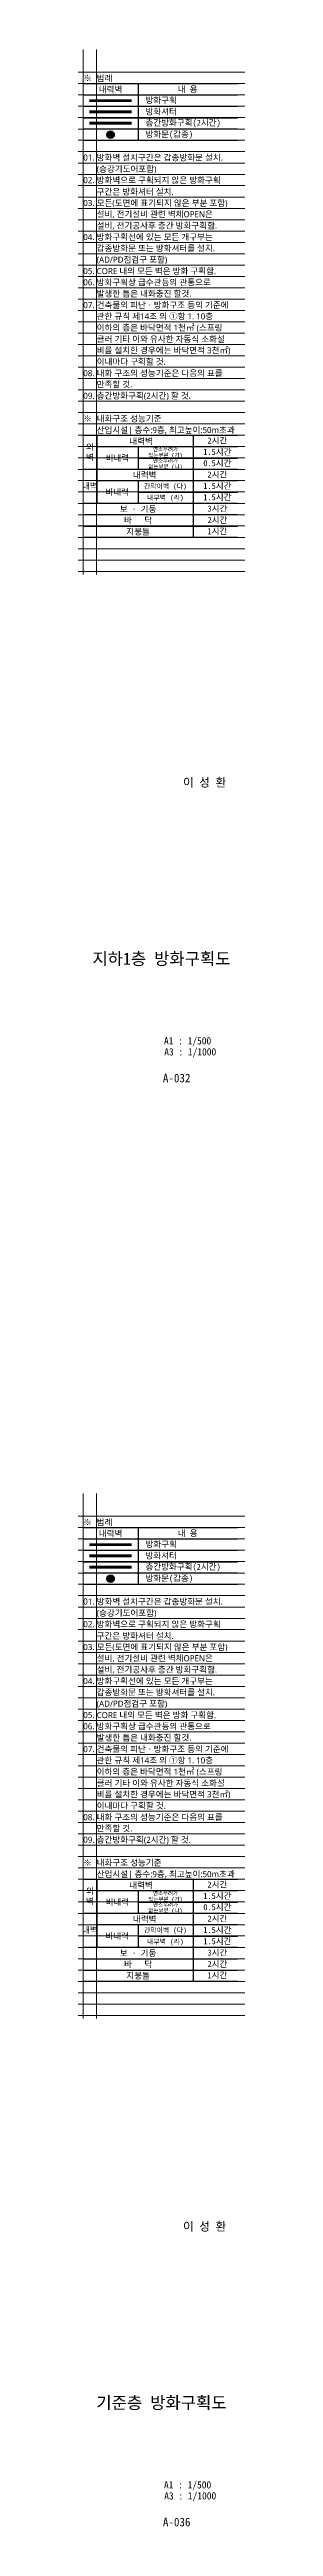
# Model space of a CAD drawing. Header units: millimetres. Extents: x 1075590 to 2680347, y 170599 to 729436.
# Drawn here: x 1806222 to 1840347, y 197985 to 707428 of the extents above; entities that cross this region are included whole.
import ezdxf
from ezdxf.enums import TextEntityAlignment as Align

# ---------------------------------------------------------------- set-up
doc = ezdxf.new("R2010")
doc.units = ezdxf.units.MM
doc.header["$LTSCALE"] = 5
doc.header["$MEASUREMENT"] = 0
for name, pattern in [('DASHDOTX2', [2, 1, -0.5, 0, -0.5]), ('HID', [2, 1.1, -0.9]), ('HIDDEN', [0.375, 0.25, -0.125]), ('PHANTOM2', [1.25, 0.625, -0.125, 0.125, -0.125, 0.125, -0.125])]:
    doc.linetypes.add(name, pattern=pattern)
doc.layers.get('0').update_dxf_attribs({"linetype": 'CONTINUOUS'})
for name, color, linetype, lineweight in [('A-BORD-TEXT', 3, 'CONTINUOUS', 25), ('A-DWXM-SHUT', 4, 'HID', 25), ('A-MKXS-MAK2', 3, 'DASHDOTX2', 25), ('A-XXXX-FIRE', 4, 'HIDDEN', 25), ('A-XXXX-TXT2', 3, 'CONTINUOUS', 25)]:
    doc.layers.add(name, color=color, linetype=linetype, lineweight=lineweight)
doc.layers.add('A-XXXX-NPLT', color=144, linetype='CONTINUOUS', lineweight=15, plot=False)
doc.styles.add('돋움체', font='')
doc.styles.add('맑은 고딕', font='malgun.ttf')
doc.styles.add('맑은고딕', font='')
doc.styles.get('돋움체').set_extended_font_data('DotumChe')
doc.styles.get('맑은고딕').set_extended_font_data('DotumChe')

msp = doc.modelspace()

# ---------------------------------------------------------------- texts
at = {"layer": 'A-BORD-TEXT', "style": '맑은고딕'}
for s, height, p in [('이 성 환', 1750, (1836540, 555813)), ('A1 : 1/500', 1500, (1833484, 502799)), ('A3 : 1/1000', 1500, (1834507, 500532)), ('A-032', 1750, (1829223, 495014)), ('이 성 환', 1750, (1836540, 258813)), ('A1 : 1/500', 1500, (1833484, 205799)), ('A3 : 1/1000', 1500, (1834507, 203532)), ('A-036', 1750, (1829223, 198014))]:
    msp.add_text(s, height=height, dxfattribs=at).set_placement(p, align=Align.RIGHT)
for s, p in [('지하1층 방화구획도', (1823285, 520428)), ('기준층 방화구획도', (1823285, 223428))]:
    msp.add_text(s, height=2500, dxfattribs=at).set_placement(p, align=Align.MIDDLE_CENTER)

# ---------------------------------------------------------------- blocks, each defined once
blk = doc.blocks.new('NOTE(220317)')
at = {"layer": 'A-XXXX-NPLT'}
for p, q in [((1010650, 179733), (1010650, 175413)), ((1010760, 179733), (1010760, 175413)), ((1010610, 179546), (1011975, 179546)), ((1010610, 179453), (1011975, 179453)), ((1010610, 179359), (1011975, 179359)), ((1010610, 179266), (1011975, 179266)), ((1010610, 179173), (1011975, 179173)), ((1010610, 179079), (1011975, 179079)), ((1010610, 178986), (1011975, 178986)), ((1010610, 178893), (1011975, 178893)), ((1010610, 178799), (1011975, 178799)), ((1010610, 178706), (1011975, 178706)), ((1010610, 178613), (1011975, 178613)), ((1010610, 178519), (1011975, 178519)), ((1010610, 178426), (1011975, 178426)), ((1010610, 178333), (1011975, 178333)), ((1010610, 178239), (1011975, 178239)), ((1010610, 178146), (1011975, 178146)), ((1010610, 178053), (1011975, 178053)), ((1010610, 177959), (1011975, 177959)), ((1010610, 177866), (1011975, 177866)), ((1010610, 177773), (1011975, 177773)), ((1010610, 177679), (1011975, 177679)), ((1010610, 177586), (1011975, 177586)), ((1010610, 177493), (1011975, 177493)), ((1010610, 177399), (1011975, 177399)), ((1010610, 177306), (1011975, 177306)), ((1010610, 177213), (1011975, 177213)), ((1010610, 177119), (1011975, 177119)), ((1010610, 177026), (1011975, 177026)), ((1010610, 176933), (1011975, 176933)), ((1010610, 176839), (1011975, 176839)), ((1010610, 176746), (1011975, 176746)), ((1010610, 176653), (1011975, 176653)), ((1010610, 176559), (1011975, 176559)), ((1010610, 176466), (1011975, 176466)), ((1010610, 176373), (1011975, 176373)), ((1010610, 176279), (1011975, 176279)), ((1010610, 176186), (1011975, 176186)), ((1010610, 176093), (1011975, 176093)), ((1010610, 175999), (1011975, 175999)), ((1010610, 175906), (1011975, 175906)), ((1010610, 175813), (1011975, 175813)), ((1010610, 175719), (1011975, 175719)), ((1010610, 175626), (1011975, 175626)), ((1010610, 175533), (1011975, 175533)), ((1010610, 175439), (1011975, 175439))]:
    blk.add_line(p, q, dxfattribs=at)
blk = doc.blocks.new('NOTE_방화구획')
at = {"layer": 'A-MKXS-MAK2', "true_color": 0x991b1e}
blk.add_hatch(color=244, dxfattribs=at).paths.add_polyline_path([(7674, 4762, 1), (7704, 4762, 1)])
for points in [[(7577, 4972), (8209, 4972)], [(7577, 4926), (8209, 4926)], [(7802, 4972), (7802, 4739)], [(7577, 4879), (8209, 4879)], [(7577, 4832), (8209, 4832)], [(7577, 4786), (8209, 4786)], [(7577, 4739), (8209, 4739)], [(7577, 3526), (8209, 3526)], [(7632, 3526), (7632, 3246)], [(7632, 3479), (8209, 3479)], [(7802, 3479), (7802, 3386)], [(8027, 3526), (8027, 3106)], [(7577, 3386), (8209, 3386)], [(7802, 3432), (8209, 3432)], [(7632, 3339), (8209, 3339)], [(7802, 3339), (7802, 3246)], [(7802, 3292), (8209, 3292)], [(7577, 3246), (8209, 3246)], [(7577, 3199), (8209, 3199)], [(7577, 3152), (8209, 3152)], [(7577, 3106), (8209, 3106)]]:
    blk.add_lwpolyline(points)
at = {"layer": 'A-DWXM-SHUT', "color": 6, "linetype": 'HID', "ltscale": 400, "const_width": 12}
blk.add_lwpolyline([(7602, 4856), (7776, 4856)], dxfattribs=at)
at = {"layer": 'A-DWXM-SHUT', "linetype": 'HIDDEN', "ltscale": 500, "const_width": 12}
blk.add_lwpolyline([(7602, 4809), (7776, 4809)], dxfattribs=at)
at = {"layer": 'A-MKXS-MAK2', "color": 244, "linetype": 'Continuous', "true_color": 0x991b1e}
blk.add_circle((7689, 4762), 15.2, dxfattribs=at)
at = {"layer": 'A-XXXX-FIRE', "color": 5, "linetype": 'PHANTOM2', "ltscale": 600, "const_width": 12}
blk.add_lwpolyline([(7602, 4902), (7776, 4902)], dxfattribs=at)
at = {"layer": 'A-XXXX-TXT2'}
for s, style, p in [('※', '맑은 고딕', (7577, 4994)), ('범례 ', '맑은 고딕', (7632, 4994)), ('방화구획', '돋움체', (7832, 4904)), ('층간방화구획(2시간)', '돋움체', (7832, 4811)), ('방화셔터', '돋움체', (7832, 4857)), ('방화문(갑종)', '돋움체', (7832, 4764)), ('01.', '맑은 고딕', (7577, 4668)), ('02.', '맑은 고딕', (7577, 4575)), ('(승강기도어포함)', '맑은 고딕', (7632, 4621)), ('방화벽 설치구간은 갑종방화문 설치.', '맑은 고딕', (7632, 4668)), ('방화벽으로 구획되지 않은 방화구획', '맑은 고딕', (7632, 4575)), ('03.', '맑은 고딕', (7577, 4481)), ('구간은 방화셔터 설치.', '맑은 고딕', (7632, 4527)), ('모든(도면에 표기되지 않은 부분 포함) ', '맑은 고딕', (7632, 4481)), ('설비, 전기설비 관련 벽체OPEN은', '맑은 고딕', (7632, 4435)), ('설비, 전기공사후 층간 방화구획함.', '맑은 고딕', (7632, 4388)), ('04.', '맑은 고딕', (7577, 4341)), ('갑종방화문 또는 방화셔터를 설치.', '맑은 고딕', (7632, 4295)), ('방화구획선에 있는 모든 개구부는', '맑은 고딕', (7632, 4341)), ('05.', '맑은 고딕', (7577, 4201)), ('(AD/PD점검구 포함)', '맑은 고딕', (7632, 4248)), ('CORE 내의 모든 벽은 방화 구획함.', '맑은 고딕', (7632, 4201)), ('06.', '맑은 고딕', (7577, 4155)), ('방화구획상 급수관등의 관통으로 ', '맑은 고딕', (7632, 4155)), ('발생한 틈은 내화충진 할것.', '맑은 고딕', (7632, 4108)), ('건축물의 피난ㆍ방화구조 등의 기준에', '맑은 고딕', (7632, 4061)), ('07.', '맑은 고딕', (7577, 4061)), ('관한 규칙 제14조 의 ①항 1. 10층', '맑은 고딕', (7632, 4015)), ('이하의 층은 바닥면적 1천㎡ (스프링', '맑은 고딕', (7632, 3968)), ('클러 기타 이와 유사한 자동식 소화설', '맑은 고딕', (7632, 3921)), ('비를 설치한 경우에는 바닥면적 3천㎡)', '맑은 고딕', (7632, 3875)), ('08.', '맑은 고딕', (7577, 3781)), ('이내마다 구획할 것.', '맑은 고딕', (7632, 3828)), ('내화 구조의 성능기준은 다음의 표를', '맑은 고딕', (7632, 3781)), ('09.', '맑은 고딕', (7577, 3688)), ('층간방화구획(2시간) 할 것. ', '맑은 고딕', (7632, 3688)), ('만족할 것.', '맑은 고딕', (7632, 3735)), ('※', '맑은 고딕', (7577, 3594)), ('내화구조 성능기준', '맑은 고딕', (7632, 3594)), ('산업시설| 층수:9층, 최고높이:50m초과', '맑은 고딕', (7632, 3547))]:
    blk.add_text(s, height=25, dxfattribs=dict(at, style=style)).set_placement(p, align=Align.MIDDLE_LEFT)
at = {"layer": 'A-XXXX-TXT2', "style": '돋움체'}
for s, height, p in [('내력벽', 25, (7689, 4948)), ('내 용', 25, (8005, 4949)), ('내력벽', 25, (7814, 3501)), ('연소우려가', 16, (7914, 3468)), ('1.5시간', 25, (8127, 3457)), ('2시간', 25, (8127, 3504)), ('비내력', 25, (7717, 3432)), ('내력벽', 25, (7829, 3362)), ('있는부분 (가)', 16, (7914, 3444)), ('없는부분 (나)', 16, (7914, 3397)), ('연소우려가', 16, (7914, 3421)), ('0.5시간', 25, (8127, 3411)), ('2시간', 25, (8127, 3364)), ('비내력', 25, (7716, 3292)), ('간막이벽 (다)', 20, (7914, 3316)), ('내부벽 (라)', 20, (7914, 3269)), ('1.5시간', 25, (8127, 3317)), ('1.5시간', 25, (8127, 3271)), ('보 · 기둥', 25, (7802, 3222)), ('바   닥', 25, (7802, 3176)), ('3시간', 25, (8127, 3224)), ('2시간', 25, (8127, 3177)), ('지붕틀', 25, (7802, 3129)), ('1시간', 25, (8127, 3131))]:
    blk.add_text(s, height=height, dxfattribs=at).set_placement(p, align=Align.MIDDLE_CENTER)
at = {"layer": 'A-XXXX-TXT2', "char_height": 25, "attachment_point": 5, "style": '맑은 고딕'}
for s, width, insert in [('{\\fDotumChe|b0|i0|c129|p49;외\\P벽}', 24.9, (7604, 3455)), ('{\\fDotumChe|b0|i0|c129|p49;내벽}', 25, (7604, 3316))]:
    blk.add_mtext_dynamic_manual_height_columns(s, width=width, gutter_width=125, heights=[0], dxfattribs=dict(at, insert=insert))

# ---------------------------------------------------------------- block references
for name, p, xscale, yscale, zscale in [('NOTE(220317)', (-23459023, -3785891), 25, 25, 25), ('NOTE_방화구획', (1428397, 451815), 50, 50, 50), ('NOTE(220317)', (-23459023, -4082891), 25, 25, 25), ('NOTE_방화구획', (1428397, 154815), 50, 50, 50)]:
    msp.add_blockref(name, p, dxfattribs=dict(xscale=xscale, yscale=yscale, zscale=zscale))

msp.set_redraw_order([(e.dxf.handle, doc.entitydb.next_handle()) for e in msp.query("TEXT MTEXT ATTDEF DIMENSION ARC_DIMENSION")])  # texts and dimensions are drawn at this point

doc.saveas('drawing.dxf')
